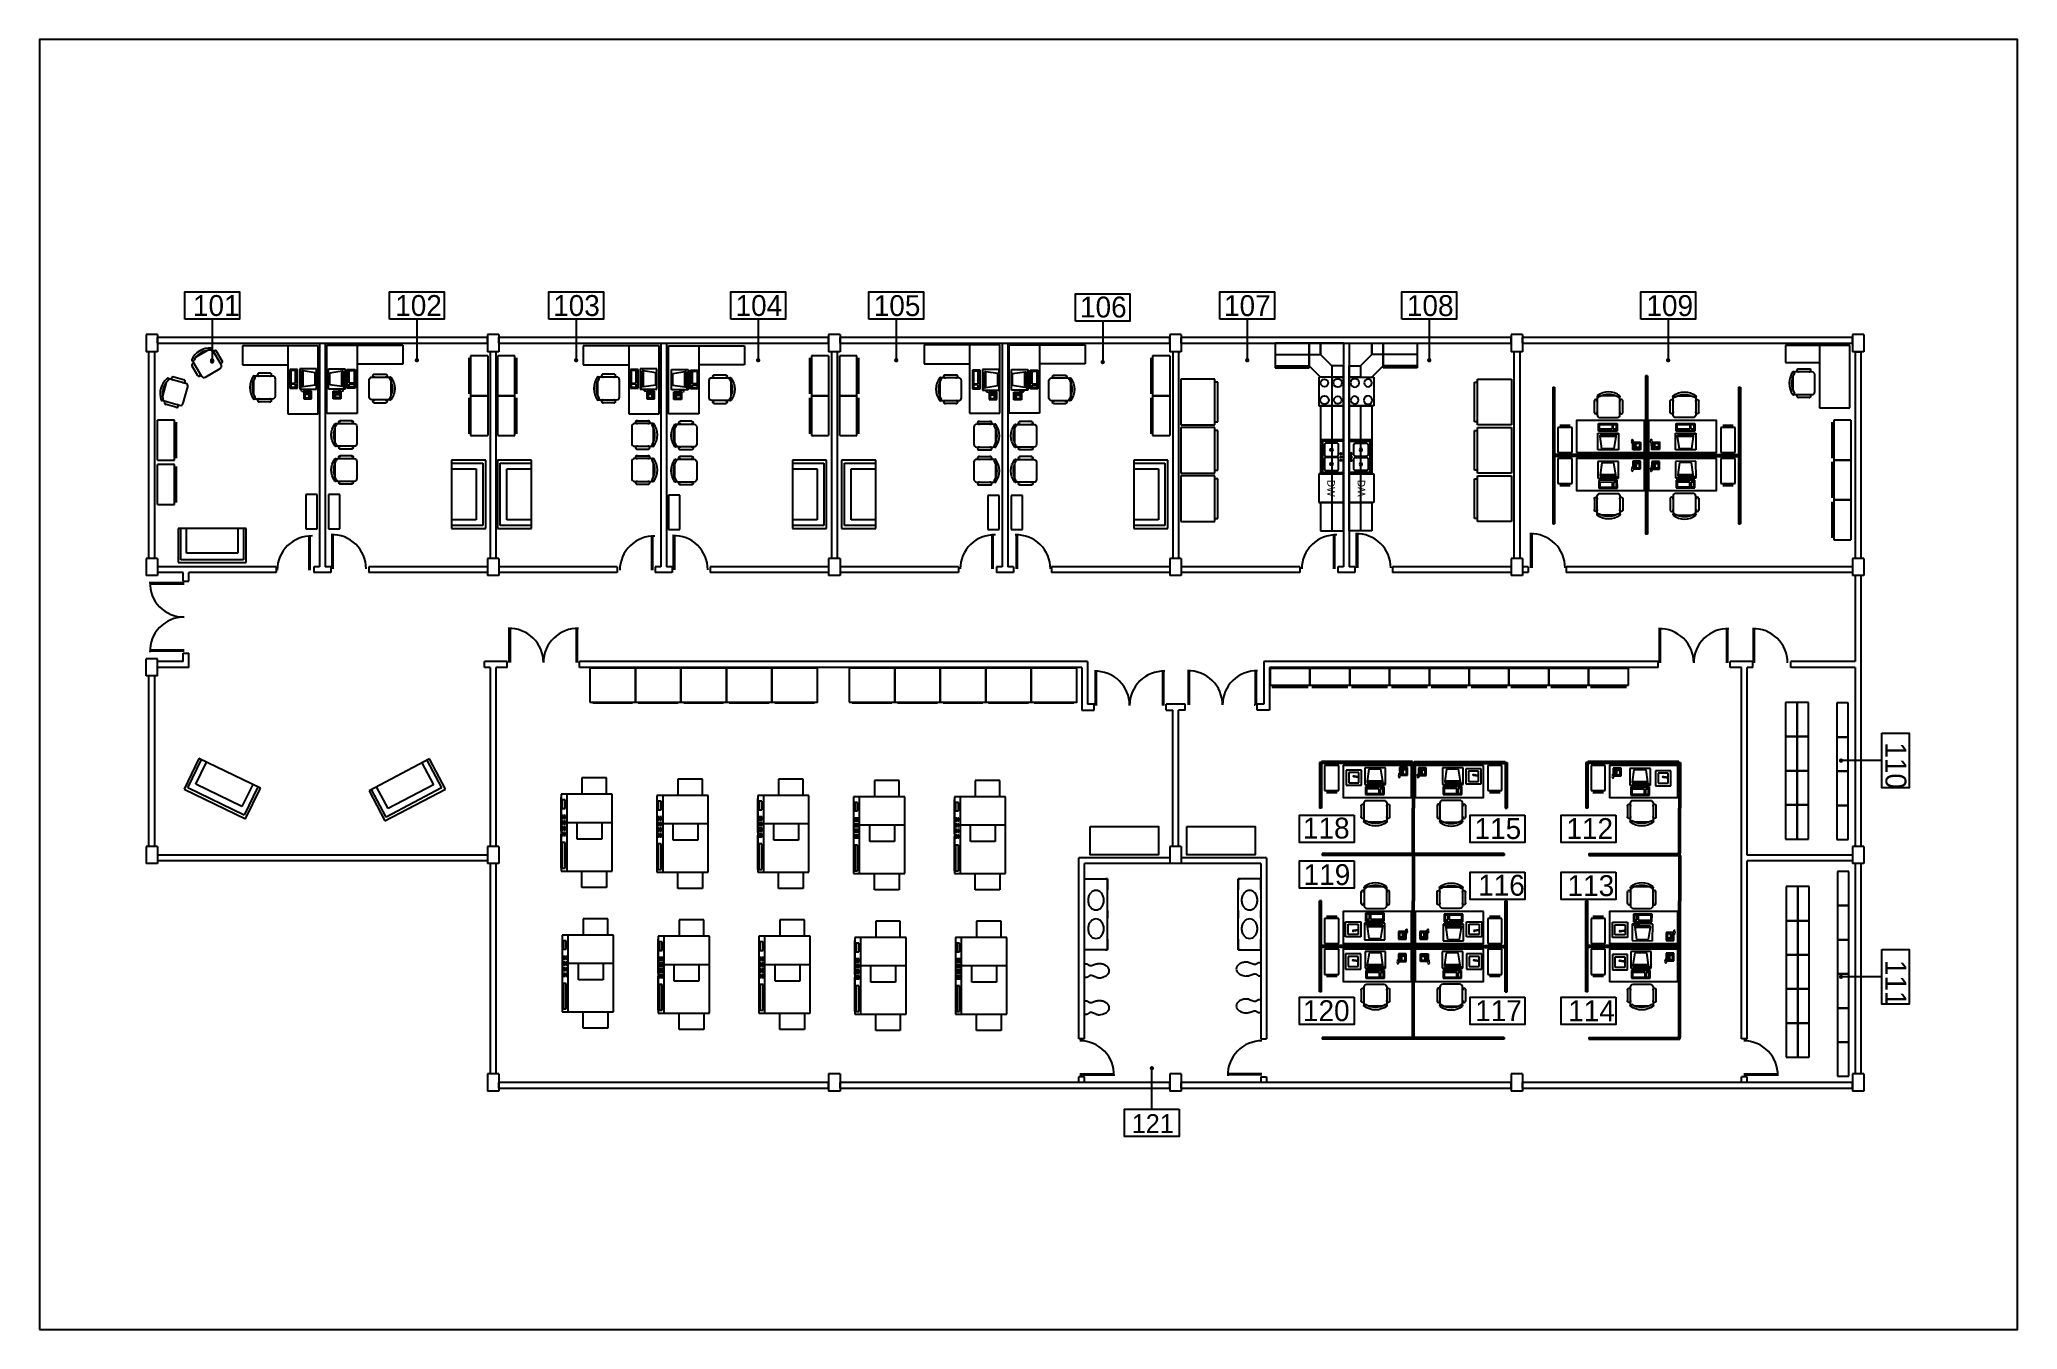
# Model space of a CAD drawing. Extents: x 346 to 2433, y 132 to 1493.
import ezdxf
from ezdxf.enums import TextEntityAlignment as Align

# ---------------------------------------------------------------- set-up
doc = ezdxf.new("R2010")
doc.units = 0
doc.header["$MEASUREMENT"] = 0
doc.layers.get('0').update_dxf_attribs({"color": 1, "linetype": 'CONTINUOUS'})
for name, color, linetype in [('1-FURN', 7, 'CONTINUOUS'), ('1-PART', 5, 'CONTINUOUS'), ('1-WALL', 7, 'CONTINUOUS'), ('BORDER', 3, 'CONTINUOUS'), ('CHAIRS', 4, 'CONTINUOUS'), ('CPU', 6, 'CONTINUOUS'), ('DOOR', 1, 'CONTINUOUS'), ('FIXTURES', 4, 'CONTINUOUS'), ('FURNITURE', 3, 'CONTINUOUS'), ('KITCHEN', 4, 'CONTINUOUS')]:
    doc.layers.add(name, color=color, linetype=linetype)

msp = doc.modelspace()

# ---------------------------------------------------------------- texts
at = {"layer": '1-FURN'}
for s, height, p in [('101', 22.04, (507.8, 1201.1)), ('102', 22.04, (721.2, 1201.1)), ('103', 22.04, (887.8, 1201.1)), ('104', 22.04, (1080.2, 1201.1)), ('105', 22.04, (1226, 1201)), ('106', 22.04, (1443.6, 1199.5)), ('107', 22.04, (1595.5, 1201)), ('108', 22.04, (1788.4, 1201)), ('109', 22.04, (2041.1, 1201)), ('118', 22.04, (1678.8, 649.8)), ('115', 22.04, (1859.8, 649.3)), ('112', 22.04, (1956.7, 649.3)), ('119', 22.04, (1679.5, 600.7)), ('116', 22.04, (1863.6, 589.5)), ('113', 22.04, (1957.9, 589.1)), ('120', 22.04, (1678.8, 457.2)), ('117', 22.04, (1860.5, 457.2)), ('114', 22.04, (1958.6, 457.1)), ('121', 19.83, (1498.2, 339.2))]:
    msp.add_text(s, height=height, dxfattribs=at).set_placement(p)
for s, p in [('110', (2293.3, 751.3)), ('111', (2293.3, 521.8))]:
    msp.add_text(s, height=22.04, rotation=270, dxfattribs=at).set_placement(p)

# ---------------------------------------------------------------- blocks, each defined once
blk = doc.blocks.new('RECTANG')
for p, q in [((1, 1), (0, 1)), ((0, 1), (0, 0)), ((1, 0), (1, 1)), ((0, 0), (1, 0))]:
    blk.add_line(p, q)
blk = doc.blocks.new('IBMAT', base_point=(61, 306))
for p, q in [((75, 307), (75, 306)), ((81, 307), (75, 307)), ((81, 306), (81, 307))]:
    blk.add_line(p, q)
at = {"xscale": 21, "yscale": 17, "zscale": 21}
blk.add_blockref('RECTANG', (61, 306), dxfattribs=at)
blk = doc.blocks.new('KEYBOARD', base_point=(60, 294))
for p, xscale, yscale, zscale in [((60, 294), 19, 8, 19), ((61, 295), 13, 5, 13), ((75, 295), 3, 5, 3)]:
    blk.add_blockref('RECTANG', p, dxfattribs=dict(xscale=xscale, yscale=yscale, zscale=zscale))
blk = doc.blocks.new('FNCOMP')
for p, q in [((-6.635138, 16.23107), (-8.5, 3.5)), ((-8.5, 3.5), (-8.5, 2.038161)), ((8, 3.5), (-8.5, 3.5)), ((-8.5, 2.038161), (8, 2.038161)), ((6.079706, 16.23107), (-6.635138, 16.23107)), ((8, 3.5), (6.079706, 16.23107)), ((8, 2.038161), (8, 3.5))]:
    blk.add_line(p, q)
at = {"xscale": 1.033846, "yscale": 1.033846, "zscale": 1.033846}
for name, p in [('IBMAT', (-10.855385, 0)), ('KEYBOARD', (-10.047692, -10.5))]:
    blk.add_blockref(name, p, dxfattribs=at)
blk = doc.blocks.new('PNL48X60')
for p, q in [((48, 0), (0, 0)), ((0, -2), (0, 0)), ((48, -2), (48, 0)), ((48, -0.25), (0, -0.25)), ((48, -1.75), (0, -1.75)), ((48, -2), (0, -2))]:
    blk.add_line(p, q)
blk = doc.blocks.new('CHAIR7')
for p, q in [((0, 9), (0, -9)), ((20, 12), (3, 12)), ((5.125, 15.041986), (17.875, 15.041986)), ((23, -7.440115), (23, 7.440115)), ((3, -12), (20, -12)), ((5.125, -15), (17.875, -15))]:
    blk.add_line(p, q)
for centre, radius, start, end in [((3, 9), 3, 90, 180), ((5.5625, 13.541986), 1.5625, 73.739795, 286.260205), ((17.4375, 13.541986), 1.5625, 253.739795, 106.260205), ((20, 9), 3, 62.415559, 90), ((22.344677, 11.120498), 1.096801, 53.309935, 212.027413), ((4.823592, 0), 19.640192, 327.575753, 32.424247), ((7, 0), 20, 323.130102, 36.869898), ((3, -9), 3, 180, 270), ((5.5625, -13.5), 1.5625, 73.739795, 286.260205), ((17.4375, -13.5), 1.5625, 253.739795, 106.260205), ((20, -9), 3, 270, 297.584441), ((22.344677, -11.120498), 1.096801, 147.972587, 306.690065)]:
    blk.add_arc(centre, radius, start, end)
blk = doc.blocks.new('PNL24X60')
for p, q in [((24, 0), (0, 0)), ((0, -2), (0, 0)), ((24, -2), (24, 0)), ((24, -0.25), (0, -0.25)), ((24, -1.75), (0, -1.75)), ((24, -2), (0, -2))]:
    blk.add_line(p, q)
blk = doc.blocks.new('PNL36X60')
for p, q in [((36, 0), (0, 0)), ((0, -2), (0, 0)), ((36, -2), (36, 0)), ((36, -0.25), (0, -0.25)), ((36, -1.75), (0, -1.75)), ((36, -2), (0, -2))]:
    blk.add_line(p, q)
blk = doc.blocks.new('CW3030')
for p, q in [((0, 0), (0, -12)), ((30, 0), (0, 0)), ((30, -12), (30, 0)), ((0, -12), (30, -12))]:
    blk.add_line(p, q)
blk = doc.blocks.new('CB30')
for p, q in [((30, 0), (0, 0)), ((0, 0), (0, -24)), ((30, -24), (30, 0)), ((0, -24), (30, -24))]:
    blk.add_line(p, q)
blk = doc.blocks.new('CB36')
for p, q in [((36, 0), (0, 0)), ((0, 0), (0, -24)), ((36, -24), (36, 0)), ((0, -24), (36, -24))]:
    blk.add_line(p, q)
blk = doc.blocks.new('CW1236')
for p, q in [((0, 0), (0, -12)), ((36, 0), (0, 0)), ((36, -12), (36, 0)), ((0, -12), (36, -12))]:
    blk.add_line(p, q)
blk = doc.blocks.new('CW3012')
for p, q in [((0, 0), (0, -12)), ((12, 0), (0, 0)), ((12, -12), (12, 0)), ((0, -12), (12, -12))]:
    blk.add_line(p, q)
blk = doc.blocks.new('CW3036')
for p, q in [((0, 0), (0, -12)), ((36, 0), (0, 0)), ((36, -12), (36, 0)), ((0, -12), (36, -12))]:
    blk.add_line(p, q)
blk = doc.blocks.new('CC30')
for p, q in [((0, 0), (0, -24)), ((0, 0), (24, 0)), ((24, 0), (24, -12)), ((12, -24), (24, -12)), ((0, -24), (12, -24))]:
    blk.add_line(p, q)
blk = doc.blocks.new('SINKDBL1')
for p, q in [((5, 12.5), (5, 2.5)), ((18, 14.5), (7, 14.5)), ((7, 0.5), (18, 0.5)), ((20, 2.5), (20, 12.5)), ((5, -2.5), (5, -12.5)), ((18, -0.5), (7, -0.5)), ((7, -14.5), (18, -14.5)), ((20, -12.5), (20, -2.5))]:
    blk.add_line(p, q)
for centre, radius in [((2.5, 3.5), 0.791), ((2.5, 0), 0.791), ((12.5, 7.5), 1.5), ((2.5, -3.5), 0.791), ((12.5, -7.5), 1.5)]:
    blk.add_circle(centre, radius)
for centre, start, end in [((7, 12.5), 90, 180), ((7, 2.5), 180, 270), ((18, 12.5), 0, 90), ((18, 2.5), 270, 0), ((7, -2.5), 90, 180), ((7, -12.5), 180, 270), ((18, -2.5), 0, 90), ((18, -12.5), 270, 0)]:
    blk.add_arc(centre, 2, start, end)
at = {"xscale": 22, "yscale": 33, "zscale": 22}
blk.add_blockref('RECTANG', (0, -16.5), dxfattribs=at)
blk = doc.blocks.new('VENDING')
for p, q in [((48, 36), (0, 36)), ((0, 36), (0, 0)), ((45, 39), (3, 39)), ((3, 39), (3, 36)), ((45, 36), (45, 39)), ((48, 0), (48, 36)), ((0, 0), (48, 0))]:
    blk.add_line(p, q)
blk = doc.blocks.new('REF1')
for p, q in [((26, 18), (0, 18)), ((0, 18), (0, -18)), ((24, -18), (24, 18)), ((26, -18), (26, 18)), ((0, -18), (26, -18)), ((24, -5.5), (26, -5.5)), ((24, -6), (26, -6))]:
    blk.add_line(p, q)
blk = doc.blocks.new('DISHWASH')
for p, q in [((0, 15), (0, -15)), ((26, 15), (0, 15)), ((26, -15), (26, 15)), ((0, -15), (26, -15))]:
    blk.add_line(p, q)
blk.add_text('DW', height=8, rotation=90).set_placement((13, 0), align=Align.MIDDLE)
blk = doc.blocks.new('RANGE')
for p, q in [((0, 15), (0, -15)), ((26, 15), (0, 15)), ((26, -15), (26, 15)), ((0, -15), (26, -15))]:
    blk.add_line(p, q)
for centre, radius in [((6, 9), 4), ((20, 9), 4.5), ((6, -9), 4.5), ((20, -9), 4)]:
    blk.add_circle(centre, radius)
blk = doc.blocks.new('CCBASE')
for p, q in [((0, 0), (0, -36)), ((0, 0), (36, 0)), ((36, 0), (36, -24)), ((0, -36), (24, -36)), ((36, -24), (24, -36))]:
    blk.add_line(p, q)
blk = doc.blocks.new('RMTAG')
blk.add_lwpolyline([(-48, -24), (-48, 24), (48, 24), (48, -24)], close=True)
blk.add_lwpolyline([(0, -24), (0, -96)])
blk.add_lwpolyline([(-1.894665, -96, 3.789328, 3.789328, 1), (1.894665, -96, 3.789328, 3.789328, 1)], format="xyseb", close=True)
blk = doc.blocks.new('RMTAG2')
blk.add_lwpolyline([(28.8, 14.4), (28.8, -14.4), (-28.8, -14.4), (-28.8, 14.4)], close=True)
blk = doc.blocks.new('DOOR')
at = {"layer": 'DOOR'}
for p, q in [((-36, 0), (-36, 36)), ((-34.875, 0), (-34.875, 35.929619)), ((34.875, 0), (34.875, 35.929619)), ((36, 0), (36, 36))]:
    blk.add_line(p, q, dxfattribs=at)
for centre, start, end in [((-36, 0), 0, 91.706985), ((36, 0), 88.293015, 180)]:
    blk.add_arc(centre, 36, start, end, dxfattribs=at)
blk = doc.blocks.new('DOOR2')
for p, q in [((-36, 0), (-36, 36)), ((-34.875, 0), (-34.875, 35.929619))]:
    blk.add_line(p, q)
blk.add_arc((-36, 0), 36, 0, 91.706985)
blk = doc.blocks.new('DOOR3')
at = {"layer": 'DOOR'}
for p, q in [((33.75, 0), (33.75, 36)), ((34.875, 0), (34.875, 35.929619))]:
    blk.add_line(p, q, dxfattribs=at)
blk.add_arc((36, 0), 36, 88.293015, 180, dxfattribs=at)
blk = doc.blocks.new('FNCASE4')
at = {"xscale": 36, "yscale": 12, "zscale": 36}
blk.add_blockref('RECTANG', (0, 0), dxfattribs=at)
blk = doc.blocks.new('FC15X27A')
for p, q in [((7.53125, 0), (-7.53125, 0)), ((-7.53125, 0), (-7.53125, -26.5)), ((7.53125, -26.5), (7.53125, 0)), ((-7.53125, -26.5), (7.53125, -26.5)), ((-5.53125, -28.5), (5.53125, -28.5))]:
    blk.add_line(p, q)
blk = doc.blocks.new('DESK4')
blk.add_lwpolyline([(34, -36), (34, 36), (0, 36), (0, -36)], close=True)
blk = doc.blocks.new('FC42X18D')
for p, q in [((-21, 0), (-21, -18)), ((-21, 0), (21, 0)), ((21, -18), (21, 0)), ((-21, -18), (21, -18)), ((-19, -20), (19, -20))]:
    blk.add_line(p, q)
blk = doc.blocks.new('FLATFILE')
blk.add_line((3, -0.5), (45, -0.5))
blk.add_3dface([(0, 0), (48, 0), (48, 36), (0, 36)])
blk = doc.blocks.new('TABLE1')
at = {"layer": 'FURNITURE'}
blk.add_3dface([(0, 30), (72, 30), (72, 0), (0, 0)], dxfattribs=at)
blk = doc.blocks.new('DESK2')
for p, q in [((33, 0), (-33, 0)), ((-33, 0), (-33, -68)), ((33, -32), (33, 0)), ((-33, -32), (33, -32)), ((-15, -68), (-15, -32)), ((-33, -68), (-15, -68))]:
    blk.add_line(p, q)
blk = doc.blocks.new('DESK3')
for p, q in [((72, 0), (0, 0)), ((0, 0), (0, -80)), ((72, -32), (72, 0)), ((0, -32), (72, -32)), ((20, -80), (20, -32)), ((0, -80), (20, -80))]:
    blk.add_line(p, q)
blk = doc.blocks.new('SOFA2')
for p, q in [((-36, 0), (-36, -36)), ((36, 0), (-36, 0)), ((36, -36), (36, 0)), ((-33, -36), (-33, -3)), ((-33, -3), (33, -3)), ((-27, -36), (-27, -10)), ((-27, -10), (27, -10)), ((27, -10), (27, -36)), ((33, -3), (33, -36)), ((-36, -36), (36, -36))]:
    blk.add_line(p, q)
blk = doc.blocks.new('FNPHONE')
for p, q in [((-9.102528, 0.223208), (-9.702528, 0.023208)), ((-8.902528, 0.623208), (-9.502528, 0.423208)), ((-8.702528, 1.023208), (-9.302528, 0.823208)), ((-8.502528, 1.423208), (-9.102528, 1.223208)), ((-8.302528, 1.823208), (-8.902528, 1.623208)), ((-7.14169, 0.561087), (-7.502528, -0.576792)), ((-7.287295, 6.539472), (-7.287295, 1.539472)), ((-6.287295, 6.539472), (-6.287295, 1.539472)), ((-3.872666, 4.847341), (-3.872666, 4.847341)), ((-3.872666, 3.909841), (-3.872666, 3.909841)), ((-3.872666, 2.972341), (-3.872666, 2.972341)), ((-3.872666, 2.034841), (-3.872666, 2.034841)), ((-2.935166, 4.847341), (-2.935166, 4.847341)), ((-2.935166, 3.909841), (-2.935166, 3.909841)), ((-2.935166, 2.972341), (-2.935166, 2.972341)), ((-2.935166, 2.034841), (-2.935166, 2.034841)), ((-1.997666, 4.847341), (-1.997666, 4.847341)), ((-1.997666, 3.909841), (-1.997666, 3.909841)), ((-1.997666, 2.972341), (-1.997666, 2.972341)), ((-1.997666, 2.034841), (-1.997666, 2.034841)), ((-9.302528, -0.176792), (-9.902528, -0.376792)), ((-9.302528, -0.576792), (-9.902528, -0.776792)), ((-9.302528, -0.976792), (-9.902528, -1.176792)), ((-9.302528, -1.376792), (-9.902528, -1.576792)), ((-9.102528, -1.776792), (-9.702528, -1.976792)), ((-8.902528, -2.176792), (-9.502528, -2.376792)), ((-8.431886, -2.461597), (-9.031886, -2.661597)), ((-7.902528, -1.976792), (-8.502528, -2.176792)), ((-7.702528, -1.576792), (-8.302528, -1.776792)), ((-7.502528, -1.176792), (-8.102528, -1.376792)), ((-7.302528, -0.776792), (-7.902528, -0.976792))]:
    blk.add_line(p, q)
for centre, start, end in [((-6.787295, 6.539472), 298.491464, 241.508536), ((-6.787295, 1.539472), 118.491464, 61.508536)]:
    blk.add_arc(centre, 1.048157, start, end)
for p, xscale, yscale, zscale in [((-8.205282, 0), 8.205282, 8.104073, 8.205282), ((-4.810166, 1.253591), 3.75, 4.375, 3.75), ((-4.028916, 6.722341), 2.03125, 0.46875, 2.03125)]:
    blk.add_blockref('RECTANG', p, dxfattribs=dict(xscale=xscale, yscale=yscale, zscale=zscale))
blk = doc.blocks.new('FNCASE3')
at = {"xscale": 36, "yscale": 12, "zscale": 36}
blk.add_blockref('RECTANG', (0, 0), dxfattribs=at)
blk = doc.blocks.new('DIGITIZE')
for p, q in [((0, 16), (0, 0)), ((16, 16), (0, 16)), ((0, 0), (16, 0)), ((2.666667, 13.333333), (2.666667, 2.666667)), ((13.333333, 13.333333), (2.666667, 13.333333)), ((2.666667, 2.666667), (13.333333, 2.666667)), ((13.333333, 2.666667), (13.333333, 13.333333)), ((16, 0), (16, 16))]:
    blk.add_line(p, q)
for points in [[(9.161793, 9.256161, 2.5, 1.75, 0), (7.182818, 9.545396, 1.75, 1.75, 0)], [(12.625, 8.75, 2.5, 2.5, 0), (9.161793, 9.256161, 2.5, 2.5, 0)]]:
    blk.add_lwpolyline(points, format="xyseb")
blk.add_circle((7.924934, 9.436933), 0.5)
blk = doc.blocks.new('COPIER2')
for p, q in [((-13.5, 0), (-13.5, -27)), ((13.5, 0), (-13.5, 0)), ((-3.5, 0), (-3.5, -24)), ((13.5, -27), (13.5, 0)), ((-13.5, -3), (-19.25, -3)), ((-19.25, -3), (-19.25, -16)), ((-3.5, -5.5), (2.25, -5.5)), ((2.25, -5.5), (2.25, -18.5)), ((13.5, -3), (19.25, -3)), ((19.25, -3), (19.25, -16)), ((-19.25, -16), (-13.5, -16)), ((2.25, -18.5), (-3.5, -18.5)), ((19.25, -16), (13.5, -16)), ((-13.5, -24), (13.5, -24)), ((-13.5, -27), (13.5, -27)), ((-12.5, -27), (-12.5, -27.125)), ((-12.5, -27.125), (-0.5, -27.125)), ((-11.5, -24.875), (-11.5, -26.375)), ((-8.5, -24.875), (-11.5, -24.875)), ((-11.5, -26.375), (-8.5, -26.375)), ((-8.5, -26.375), (-8.5, -24.875)), ((-6, -24.625), (-6, -25.375)), ((-5, -24.625), (-6, -24.625)), ((-6, -25.375), (-5, -25.375)), ((-6, -25.625), (-6, -26.375)), ((-5, -25.625), (-6, -25.625)), ((-6, -26.375), (-5, -26.375)), ((-5, -25.375), (-5, -24.625)), ((-5, -26.375), (-5, -25.625)), ((-4, -24.625), (-4, -25.375)), ((-3, -24.625), (-4, -24.625)), ((-4, -25.375), (-3, -25.375)), ((-3, -25.625), (-4, -25.625)), ((-4, -25.625), (-4, -26.375)), ((-4, -26.375), (-3, -26.375)), ((-3, -25.375), (-3, -24.625)), ((-3, -26.375), (-3, -25.625)), ((-2, -24.625), (-2, -25.375)), ((-1, -24.625), (-2, -24.625)), ((-2, -25.375), (-1, -25.375)), ((-1, -25.625), (-2, -25.625)), ((-2, -25.625), (-2, -26.375)), ((-2, -26.375), (-1, -26.375)), ((-1, -25.375), (-1, -24.625)), ((-1, -26.375), (-1, -25.625)), ((-0.5, -27.125), (-0.5, -27)), ((0, -24.625), (0, -25.375)), ((1, -24.625), (0, -24.625)), ((0, -25.375), (1, -25.375)), ((1, -25.625), (0, -25.625)), ((0, -25.625), (0, -26.375)), ((0, -26.375), (1, -26.375)), ((0.5, -27), (0.5, -27.125)), ((0.5, -27.125), (12.5, -27.125)), ((1, -25.375), (1, -24.625)), ((1, -26.375), (1, -25.625)), ((3.5, -24.875), (3.5, -26.375)), ((12.5, -24.875), (3.5, -24.875)), ((3.5, -26.375), (12.5, -26.375)), ((12.5, -26.375), (12.5, -24.875)), ((12.5, -27.125), (12.5, -27))]:
    blk.add_line(p, q)

# ---------------------------------------------------------------- linework, layer by layer
for points in [[(526.9, 1153, 2.27, 2.27, 1), (529.1, 1153, 2.27, 2.27, 1)], [(1520.5, 407.5, 2.27, 2.27, 1), (1518.3, 407.5, 2.27, 2.27, 1)]]:
    msp.add_lwpolyline(points, format="xyseb", close=True)
msp.add_lwpolyline([(1519.4, 364.3), (1519.4, 407.5)])
msp.add_lwpolyline([(1548.2, 364.3), (1548.2, 335.5), (1490.6, 335.5), (1490.6, 364.3)], close=True)
at = {"layer": '1-WALL'}
for p, q in [((458.4, 1181.4), (458.4, 1163.4)), ((470.4, 1181.4), (458.4, 1181.4)), ((470.4, 1181.4), (470.4, 1163.4)), ((470.4, 1172.4), (470.4, 1178.4)), ((818.4, 1178.4), (470.4, 1178.4)), ((470.4, 1172.4), (818.4, 1172.4)), ((641.4, 1172.4), (641.4, 936.4)), ((647.4, 1172.4), (647.4, 936.4)), ((830.4, 1181.4), (818.4, 1181.4)), ((818.4, 1181.4), (818.4, 1163.4)), ((818.4, 1172.4), (818.4, 1178.4)), ((830.4, 1181.4), (830.4, 1163.4)), ((830.4, 1172.4), (830.4, 1178.4)), ((1178.4, 1178.4), (830.4, 1178.4)), ((830.4, 1172.4), (1178.4, 1172.4)), ((1001.4, 1172.4), (1001.4, 936.4)), ((1007.4, 1172.4), (1007.4, 936.4)), ((1190.4, 1181.4), (1178.4, 1181.4)), ((1178.4, 1181.4), (1178.4, 1163.4)), ((1178.4, 1172.4), (1178.4, 1178.4)), ((1190.4, 1181.4), (1190.4, 1163.4)), ((1190.4, 1172.4), (1190.4, 1178.4)), ((1538.4, 1178.4), (1190.4, 1178.4)), ((1190.4, 1172.4), (1538.4, 1172.4)), ((1361.4, 1172.4), (1361.4, 936.4)), ((1367.4, 1172.4), (1367.4, 936.4)), ((1550.4, 1181.4), (1538.4, 1181.4)), ((1538.4, 1181.4), (1538.4, 1163.4)), ((1538.4, 1172.4), (1538.4, 1178.4)), ((1550.4, 1181.4), (1550.4, 1163.4)), ((1550.4, 1172.4), (1550.4, 1178.4)), ((1898.4, 1178.4), (1550.4, 1178.4)), ((1550.4, 1172.4), (1898.4, 1172.4)), ((1721.4, 1172.4), (1649.4, 1172.4)), ((1721.4, 1172.4), (1721.4, 936.4)), ((1727.4, 1172.4), (1727.4, 936.4)), ((1910.4, 1181.4), (1898.4, 1181.4)), ((1898.4, 1181.4), (1898.4, 1163.4)), ((1898.4, 1172.4), (1898.4, 1178.4)), ((1910.4, 1181.4), (1910.4, 1163.4)), ((1910.4, 1172.4), (1910.4, 1178.4)), ((2258.4, 1178.4), (1910.4, 1178.4)), ((1910.4, 1172.4), (2258.4, 1172.4)), ((2270.4, 1181.4), (2258.4, 1181.4)), ((2258.4, 1181.4), (2258.4, 1163.4)), ((2258.4, 1172.4), (2258.4, 1178.4)), ((2270.4, 1181.4), (2270.4, 1163.4)), ((470.4, 1163.4), (458.4, 1163.4)), ((461.4, 945.4), (461.4, 1163.4)), ((467.4, 945.4), (467.4, 1163.4)), ((830.4, 1163.4), (818.4, 1163.4)), ((821.4, 1163.4), (821.4, 945.4)), ((827.4, 1163.4), (827.4, 945.4)), ((1190.4, 1163.4), (1178.4, 1163.4)), ((1181.4, 1163.4), (1181.4, 945.4)), ((1187.4, 1163.4), (1187.4, 945.4)), ((1550.4, 1163.4), (1538.4, 1163.4)), ((1541.4, 1163.4), (1541.4, 945.4)), ((1547.4, 1163.4), (1547.4, 945.4)), ((1910.4, 1163.4), (1898.4, 1163.4)), ((1901.4, 1163.4), (1901.4, 945.4)), ((1907.4, 1163.4), (1907.4, 945.4)), ((2270.4, 1163.4), (2258.4, 1163.4)), ((2261.4, 1163.4), (2267.4, 1163.4)), ((2261.4, 1163.4), (2261.4, 945.4)), ((2267.4, 1163.4), (2267.4, 945.4)), ((470.4, 945.4), (458.4, 945.4)), ((458.4, 945.4), (458.4, 927.4)), ((470.4, 945.4), (470.4, 927.4)), ((818.4, 945.4), (818.4, 927.4)), ((830.4, 945.4), (818.4, 945.4)), ((830.4, 945.4), (830.4, 927.4)), ((1178.4, 945.4), (1178.4, 927.4)), ((1190.4, 945.4), (1178.4, 945.4)), ((1190.4, 945.4), (1190.4, 927.4)), ((1538.4, 945.4), (1538.4, 927.4)), ((1550.4, 945.4), (1538.4, 945.4)), ((1550.4, 945.4), (1550.4, 927.4)), ((1898.4, 945.4), (1898.4, 927.4)), ((1910.4, 945.4), (1898.4, 945.4)), ((1910.4, 945.4), (1910.4, 927.4)), ((2258.4, 945.4), (2258.4, 927.4)), ((2270.4, 945.4), (2258.4, 945.4)), ((2270.4, 945.4), (2270.4, 927.4)), ((470.4, 927.4), (458.4, 927.4)), ((595.4, 936.4), (470.4, 936.4)), ((497.4, 930.4), (470.4, 930.4)), ((497.4, 921.4), (497.4, 930.4)), ((497.4, 921.4), (503.4, 921.4)), ((503.4, 921.4), (503.4, 930.4)), ((595.4, 930.4), (503.4, 930.4)), ((595.4, 936.4), (595.4, 930.4)), ((635.4, 936.4), (635.4, 930.4)), ((641.4, 936.4), (635.4, 936.4)), ((653.4, 930.4), (635.4, 930.4)), ((653.4, 936.4), (647.4, 936.4)), ((653.4, 936.4), (653.4, 930.4)), ((818.4, 936.4), (693.4, 936.4)), ((693.4, 936.4), (693.4, 930.4)), ((818.4, 930.4), (693.4, 930.4)), ((818.4, 936.4), (818.4, 930.4)), ((830.4, 927.4), (818.4, 927.4)), ((830.4, 936.4), (830.4, 930.4)), ((955.4, 936.4), (830.4, 936.4)), ((955.4, 930.4), (830.4, 930.4)), ((955.4, 936.4), (955.4, 930.4)), ((995.4, 936.4), (995.4, 930.4)), ((1001.4, 936.4), (995.4, 936.4)), ((1013.4, 930.4), (995.4, 930.4)), ((1013.4, 936.4), (1007.4, 936.4)), ((1013.4, 936.4), (1013.4, 930.4)), ((1178.4, 936.4), (1053.4, 936.4)), ((1053.4, 936.4), (1053.4, 930.4)), ((1178.4, 930.4), (1053.4, 930.4)), ((1178.4, 936.4), (1178.4, 930.4)), ((1190.4, 927.4), (1178.4, 927.4)), ((1190.4, 936.4), (1190.4, 930.4)), ((1315.4, 936.4), (1190.4, 936.4)), ((1315.4, 930.4), (1190.4, 930.4)), ((1315.4, 936.4), (1315.4, 930.4)), ((1355.4, 936.4), (1355.4, 930.4)), ((1361.4, 936.4), (1355.4, 936.4)), ((1373.4, 930.4), (1355.4, 930.4)), ((1373.4, 936.4), (1367.4, 936.4)), ((1373.4, 936.4), (1373.4, 930.4)), ((1538.4, 936.4), (1413.4, 936.4)), ((1413.4, 936.4), (1413.4, 930.4)), ((1538.4, 930.4), (1413.4, 930.4)), ((1538.4, 936.4), (1538.4, 930.4)), ((1550.4, 927.4), (1538.4, 927.4)), ((1550.4, 936.4), (1550.4, 930.4)), ((1675.4, 936.4), (1550.4, 936.4)), ((1675.4, 930.4), (1550.4, 930.4)), ((1675.4, 936.4), (1675.4, 930.4)), ((1715.4, 936.4), (1715.4, 930.4)), ((1721.4, 936.4), (1715.4, 936.4)), ((1733.4, 930.4), (1715.4, 930.4)), ((1733.4, 936.4), (1727.4, 936.4)), ((1733.4, 936.4), (1733.4, 930.4)), ((1898.4, 936.4), (1773.4, 936.4)), ((1773.4, 936.4), (1773.4, 930.4)), ((1898.4, 930.4), (1773.4, 930.4)), ((1898.4, 936.4), (1898.4, 930.4)), ((1910.4, 927.4), (1898.4, 927.4)), ((1916.4, 936.4), (1910.4, 936.4)), ((1916.4, 930.4), (1910.4, 930.4)), ((1916.4, 936.4), (1916.4, 930.4)), ((2258.4, 936.4), (1956.4, 936.4)), ((1956.4, 936.4), (1956.4, 930.4)), ((2258.4, 930.4), (1956.4, 930.4)), ((2258.4, 936.4), (2258.4, 930.4)), ((2270.4, 927.4), (2258.4, 927.4)), ((2261.4, 927.4), (2261.4, 836.4)), ((2267.4, 927.4), (2267.4, 641.4)), ((458.4, 821.4), (458.4, 839.4)), ((470.4, 839.4), (458.4, 839.4)), ((470.4, 821.4), (470.4, 839.4)), ((497.4, 836.4), (470.4, 836.4)), ((497.4, 845.4), (503.4, 845.4)), ((497.4, 836.4), (497.4, 845.4)), ((503.4, 830.4), (503.4, 845.4)), ((839.4, 836.4), (815.4, 836.4)), ((815.4, 830.4), (815.4, 836.4)), ((839.4, 830.4), (839.4, 836.4)), ((915.4, 830.4), (915.4, 836.4)), ((1451.4, 836.4), (915.4, 836.4)), ((1451.4, 836.4), (1451.4, 791.4)), ((2053.4, 836.4), (1637.4, 836.4)), ((1637.4, 836.4), (1637.4, 791.4)), ((2053.4, 830.4), (2053.4, 836.4)), ((2153.4, 836.4), (2129.4, 836.4)), ((2129.4, 830.4), (2129.4, 836.4)), ((2153.4, 830.4), (2153.4, 836.4)), ((2193.4, 830.4), (2193.4, 836.4)), ((2261.4, 836.4), (2193.4, 836.4)), ((470.4, 821.4), (458.4, 821.4)), ((461.4, 641.4), (461.4, 821.4)), ((467.4, 641.4), (467.4, 821.4)), ((503.4, 830.4), (470.4, 830.4)), ((821.4, 830.4), (815.4, 830.4)), ((821.4, 830.4), (821.4, 641.4)), ((839.4, 830.4), (827.4, 830.4)), ((827.4, 830.4), (827.4, 641.4)), ((1445.4, 830.4), (915.4, 830.4)), ((1445.4, 830.4), (1445.4, 785.4)), ((2053.4, 830.4), (1643.4, 830.4)), ((1643.4, 830.4), (1643.4, 785.4)), ((2141.4, 830.4), (2129.4, 830.4)), ((2141.4, 438.4), (2141.4, 830.4)), ((2153.4, 830.4), (2147.4, 830.4)), ((2147.4, 632.4), (2147.4, 830.4)), ((2261.4, 830.4), (2193.4, 830.4)), ((2261.4, 830.4), (2261.4, 641.4)), ((1445.4, 785.4), (1458.4, 785.4)), ((1458.4, 791.4), (1451.4, 791.4)), ((1458.4, 785.4), (1458.4, 791.4)), ((1554.4, 791.4), (1534.4, 791.4)), ((1534.4, 785.4), (1534.4, 791.4)), ((1534.4, 785.4), (1541.4, 785.4)), ((1541.4, 641.4), (1541.4, 785.4)), ((1554.4, 785.4), (1547.4, 785.4)), ((1547.4, 641.4), (1547.4, 785.4)), ((1554.4, 785.4), (1554.4, 791.4)), ((1630.4, 785.4), (1630.4, 791.4)), ((1637.4, 791.4), (1630.4, 791.4)), ((1643.4, 785.4), (1630.4, 785.4)), ((458.4, 641.4), (458.4, 623.4)), ((470.4, 641.4), (458.4, 641.4)), ((470.4, 641.4), (470.4, 623.4)), ((714.4, 632.4), (470.4, 632.4)), ((818.4, 626.4), (470.4, 626.4)), ((818.4, 632.4), (714.4, 632.4)), ((830.4, 641.4), (818.4, 641.4)), ((818.4, 641.4), (818.4, 623.4)), ((830.4, 641.4), (830.4, 623.4)), ((1442.4, 438.4), (1442.4, 629.4)), ((1538.4, 629.4), (1442.4, 629.4)), ((1550.4, 641.4), (1538.4, 641.4)), ((1538.4, 641.4), (1538.4, 623.4)), ((1550.4, 641.4), (1550.4, 623.4)), ((1640.4, 629.4), (1550.4, 629.4)), ((1640.4, 629.4), (1640.4, 438.4)), ((2258.4, 632.4), (2147.4, 632.4)), ((2147.4, 438.4), (2147.4, 626.4)), ((2258.4, 626.4), (2147.4, 626.4)), ((2270.4, 641.4), (2258.4, 641.4)), ((2258.4, 641.4), (2258.4, 623.4)), ((2270.4, 641.4), (2270.4, 623.4)), ((470.4, 623.4), (458.4, 623.4)), ((830.4, 623.4), (818.4, 623.4)), ((821.4, 623.4), (821.4, 401.4)), ((827.4, 623.4), (827.4, 401.4)), ((1448.4, 438.4), (1448.4, 623.4)), ((1634.4, 623.4), (1448.4, 623.4)), ((1550.4, 623.4), (1538.4, 623.4)), ((1634.4, 623.4), (1634.4, 438.4)), ((2270.4, 623.4), (2258.4, 623.4)), ((2261.4, 623.4), (2261.4, 401.4)), ((2267.4, 623.4), (2267.4, 401.4)), ((1448.4, 438.4), (1442.4, 438.4)), ((1634.4, 438.4), (1640.4, 438.4)), ((2147.4, 438.4), (2141.4, 438.4)), ((818.4, 401.4), (818.4, 383.4)), ((830.4, 401.4), (818.4, 401.4)), ((830.4, 401.4), (830.4, 383.4)), ((1178.4, 401.4), (1178.4, 383.4)), ((1190.4, 401.4), (1178.4, 401.4)), ((1190.4, 401.4), (1190.4, 383.4)), ((1448.4, 398.4), (1442.4, 398.4)), ((1442.4, 392.4), (1442.4, 398.4)), ((1448.4, 392.4), (1448.4, 398.4)), ((1538.4, 401.4), (1538.4, 383.4)), ((1550.4, 401.4), (1538.4, 401.4)), ((1550.4, 401.4), (1550.4, 383.4)), ((1634.4, 398.4), (1640.4, 398.4)), ((1634.4, 398.4), (1634.4, 392.4)), ((1640.4, 398.4), (1640.4, 392.4)), ((1898.4, 401.4), (1898.4, 383.4)), ((1910.4, 401.4), (1898.4, 401.4)), ((1910.4, 401.4), (1910.4, 383.4)), ((2147.4, 398.4), (2141.4, 398.4)), ((2141.4, 392.4), (2141.4, 398.4)), ((2147.4, 392.4), (2147.4, 398.4)), ((2258.4, 401.4), (2258.4, 383.4)), ((2270.4, 401.4), (2258.4, 401.4)), ((2270.4, 401.4), (2270.4, 383.4)), ((830.4, 383.4), (818.4, 383.4)), ((830.4, 386.4), (830.4, 392.4)), ((1178.4, 392.4), (830.4, 392.4)), ((830.4, 386.4), (1178.4, 386.4)), ((1178.4, 386.4), (1178.4, 392.4)), ((1190.4, 383.4), (1178.4, 383.4)), ((1190.4, 386.4), (1190.4, 392.4)), ((1538.4, 392.4), (1190.4, 392.4)), ((1190.4, 386.4), (1538.4, 386.4)), ((1538.4, 386.4), (1538.4, 392.4)), ((1550.4, 383.4), (1538.4, 383.4)), ((1550.4, 386.4), (1550.4, 392.4)), ((1898.4, 392.4), (1550.4, 392.4)), ((1550.4, 386.4), (1898.4, 386.4)), ((1898.4, 386.4), (1898.4, 392.4)), ((1910.4, 383.4), (1898.4, 383.4)), ((1910.4, 386.4), (1910.4, 392.4)), ((2258.4, 392.4), (1910.4, 392.4)), ((1910.4, 386.4), (2258.4, 386.4)), ((2258.4, 386.4), (2258.4, 392.4)), ((2270.4, 383.4), (2258.4, 383.4))]:
    msp.add_line(p, q, dxfattribs=at)
at = {"layer": 'BORDER'}
msp.add_3dface([(346, 131.9), (2432.5, 131.9), (2432.5, 1492.7), (346, 1492.7)], dxfattribs=at)
at = {"layer": 'DOOR'}
for p, q in [((498.4, 919.4), (462.4, 919.4)), ((498.4, 918.3), (462.5, 918.3)), ((498.4, 847.4), (462.4, 847.4)), ((498.4, 848.5), (462.5, 848.5)), ((1628.4, 790.4), (1627.3, 790.4)), ((1627.3, 790.4), (1627.3, 790.4)), ((1443.5, 401.5), (1479.4, 401.5)), ((1443.5, 400.4), (1479.5, 400.4)), ((1635.4, 400.4), (1599.4, 400.4)), ((1635.4, 401.5), (1599.5, 401.5)), ((2143.7, 401.5), (2179.7, 401.5)), ((2143.7, 400.4), (2179.7, 400.4))]:
    msp.add_line(p, q, dxfattribs=at)
for centre, start, end in [((498.4, 919.4), 178.293, 270), ((498.4, 847.4), 90, 181.707), ((1443.5, 400.4), 358.293, 90), ((1635.4, 400.4), 90, 181.707), ((2143.7, 400.4), 358.293, 90)]:
    msp.add_arc(centre, 36, start, end, dxfattribs=at)
at = {"layer": 'FIXTURES'}
for p, q in [((1450.9, 517.3), (1448.4, 517.3)), ((1450.9, 503.3), (1448.4, 503.3)), ((1454, 515.4), (1450.9, 517.3)), ((1454, 505.3), (1450.9, 503.3)), ((1455.6, 515.4), (1454, 515.4)), ((1455.6, 505.3), (1454, 505.3)), ((1460.7, 517.2), (1455.6, 515.4)), ((1460.7, 503.5), (1455.6, 505.3)), ((1622.1, 519), (1627.2, 517.2)), ((1622.1, 505.3), (1627.2, 507.1)), ((1627.2, 517.2), (1628.8, 517.2)), ((1627.2, 507.1), (1628.8, 507.1)), ((1628.8, 517.2), (1631.9, 519.1)), ((1628.8, 507.1), (1631.9, 505.1)), ((1631.9, 519.1), (1634.4, 519.1)), ((1631.9, 505.1), (1634.4, 505.1)), ((1622.1, 480), (1627.2, 478.2)), ((1628.8, 478.2), (1631.9, 480.1)), ((1631.9, 480.1), (1634.4, 480.1)), ((1450.9, 478.3), (1448.4, 478.3)), ((1450.9, 464.3), (1448.4, 464.3)), ((1454, 476.4), (1450.9, 478.3)), ((1454, 466.3), (1450.9, 464.3)), ((1455.6, 476.4), (1454, 476.4)), ((1455.6, 466.3), (1454, 466.3)), ((1460.7, 478.2), (1455.6, 476.4)), ((1460.7, 464.5), (1455.6, 466.3)), ((1622.1, 466.3), (1627.2, 468.1)), ((1627.2, 478.2), (1628.8, 478.2)), ((1627.2, 468.1), (1628.8, 468.1)), ((1628.8, 468.1), (1631.9, 466.1)), ((1631.9, 466.1), (1634.4, 466.1))]:
    msp.add_line(p, q, dxfattribs=at)
for centre, radius, start, end in [((1464.7, 584.7, 32), 12.7, 161.4002, 180), ((1464.7, 584.7, 32), 12.7, 180, 198.5998), ((1462.6, 585.4, 32), 10.5, 140.9073, 161.4002), ((1461.3, 586.5, 32), 8.75, 117.0135, 140.9073), ((1460.4, 588.2, 32), 6.87, 90, 117.0135), ((1460.4, 588.2, 32), 6.87, 62.9865, 90), ((1459.6, 586.5, 32), 8.75, 39.0927, 62.9865), ((1458.2, 585.4, 32), 10.5, 18.5998, 39.0927), ((1456.1, 584.7, 32), 12.7, 0, 18.5998), ((1456.1, 584.7, 32), 12.7, 341.4002, 0), ((1626.7, 584.7, 32), 12.7, 161.4002, 180), ((1626.7, 584.7, 32), 12.7, 180, 198.5998), ((1624.6, 585.4, 32), 10.5, 140.9073, 161.4002), ((1623.3, 586.5, 32), 8.75, 117.0135, 140.9073), ((1622.4, 588.2, 32), 6.87, 90, 117.0135), ((1622.4, 588.2, 32), 6.87, 62.9865, 90), ((1621.6, 586.5, 32), 8.75, 39.0927, 62.9865), ((1620.2, 585.4, 32), 10.5, 18.5998, 39.0927), ((1618.1, 584.7, 32), 12.7, 0, 18.5998), ((1618.1, 584.7, 32), 12.7, 341.4002, 0), ((1462.6, 584, 32), 10.5, 198.5998, 219.0927), ((1461.3, 582.9, 32), 8.75, 219.0927, 242.9865), ((1461.3, 556.5, 32), 8.75, 117.0135, 140.9073), ((1460.4, 581.3, 32), 6.87, 242.9865, 270), ((1460.4, 558.2, 32), 6.87, 90, 117.0135), ((1460.4, 581.3, 32), 6.87, 270, 297.0135), ((1460.4, 558.2, 32), 6.87, 62.9865, 90), ((1459.6, 582.9, 32), 8.75, 297.0135, 320.9073), ((1459.6, 556.5, 32), 8.75, 39.0927, 62.9865), ((1458.2, 584, 32), 10.5, 320.9073, 341.4002), ((1624.6, 584, 32), 10.5, 198.5998, 219.0927), ((1623.3, 582.9, 32), 8.75, 219.0927, 242.9865), ((1623.3, 556.5, 32), 8.75, 117.0135, 140.9073), ((1622.4, 581.3, 32), 6.87, 242.9865, 270), ((1622.4, 558.2, 32), 6.87, 90, 117.0135), ((1622.4, 581.3, 32), 6.87, 270, 297.0135), ((1622.4, 558.2, 32), 6.87, 62.9865, 90), ((1621.6, 582.9, 32), 8.75, 297.0135, 320.9073), ((1621.6, 556.5, 32), 8.75, 39.0927, 62.9865), ((1620.2, 584, 32), 10.5, 320.9073, 341.4002), ((1464.7, 554.7, 32), 12.7, 161.4002, 180), ((1464.7, 554.7, 32), 12.7, 180, 198.5998), ((1462.6, 555.4, 32), 10.5, 140.9073, 161.4002), ((1462.6, 554, 32), 10.5, 198.5998, 219.0927), ((1461.3, 552.9, 32), 8.75, 219.0927, 242.9865), ((1460.4, 551.3, 32), 6.87, 242.9865, 270), ((1460.4, 551.3, 32), 6.87, 270, 297.0135), ((1459.6, 552.9, 32), 8.75, 297.0135, 320.9073), ((1458.2, 555.4, 32), 10.5, 18.5998, 39.0927), ((1458.2, 554, 32), 10.5, 320.9073, 341.4002), ((1456.1, 554.7, 32), 12.7, 0, 18.5998), ((1456.1, 554.7, 32), 12.7, 341.4002, 0), ((1626.7, 554.7, 32), 12.7, 161.4002, 180), ((1626.7, 554.7, 32), 12.7, 180, 198.5998), ((1624.6, 555.4, 32), 10.5, 140.9073, 161.4002), ((1624.6, 554, 32), 10.5, 198.5998, 219.0927), ((1623.3, 552.9, 32), 8.75, 219.0927, 242.9865), ((1622.4, 551.3, 32), 6.87, 242.9865, 270), ((1622.4, 551.3, 32), 6.87, 270, 297.0135), ((1621.6, 552.9, 32), 8.75, 297.0135, 320.9073), ((1620.2, 555.4, 32), 10.5, 18.5998, 39.0927), ((1620.2, 554, 32), 10.5, 320.9073, 341.4002), ((1618.1, 554.7, 32), 12.7, 0, 18.5998), ((1618.1, 554.7, 32), 12.7, 341.4002, 0), ((1464.1, 507.2), 10.5, 90, 108.8354), ((1464.1, 513.4), 10.5, 251.1646, 270), ((1464.1, 507.2), 10.5, 71.1646, 90), ((1464.6, 511), 8.05, 266.2246, 288.8354), ((1463.5, 516.9), 14, 285.2447, 302.3538), ((1464.1, 504.4), 13.2, 58.2162, 75.0374), ((1464.6, 506.3), 11.3, 36.0611, 55.3641), ((1464.6, 514.3), 11.3, 304.6359, 323.9389), ((1468.5, 510.3), 5.93, 0, 26.7012), ((1468.5, 510.3), 5.93, 333.2988, 0), ((1614.3, 512.1), 5.93, 153.2988, 180), ((1614.3, 512.1), 5.93, 180, 206.7012), ((1618.2, 508.2), 11.3, 124.6359, 143.9389), ((1618.2, 516.1), 11.3, 216.0611, 235.3641), ((1618.7, 506.2), 13.2, 104.9626, 121.7838), ((1619.3, 518.7), 14, 237.6462, 254.7553), ((1618.7, 509), 10.5, 90, 108.8354), ((1618.2, 512.8), 8.05, 251.1646, 273.7754), ((1618.7, 509), 10.5, 71.1646, 90), ((1618.7, 515.3), 10.5, 270, 288.8354), ((1618.7, 467.2), 13.2, 104.9626, 121.7838), ((1618.7, 470), 10.5, 90, 108.8354), ((1618.7, 470), 10.5, 71.1646, 90), ((1464.1, 468.2), 10.5, 90, 108.8354), ((1464.1, 474.4), 10.5, 251.1646, 270), ((1464.1, 468.2), 10.5, 71.1646, 90), ((1464.6, 472), 8.05, 266.2246, 288.8354), ((1463.5, 477.9), 14, 285.2447, 302.3538), ((1464.1, 465.4), 13.2, 58.2162, 75.0374), ((1464.6, 467.3), 11.3, 36.0611, 55.3641), ((1464.6, 475.3), 11.3, 304.6359, 323.9389), ((1468.5, 471.3), 5.93, 0, 26.7012), ((1468.5, 471.3), 5.93, 333.2988, 0), ((1614.3, 473.1), 5.93, 153.2988, 180), ((1614.3, 473.1), 5.93, 180, 206.7012), ((1618.2, 469.2), 11.3, 124.6359, 143.9389), ((1618.2, 477.1), 11.3, 216.0611, 235.3641), ((1619.3, 479.7), 14, 237.6462, 254.7553), ((1618.2, 473.8), 8.05, 251.1646, 273.7754), ((1618.7, 476.3), 10.5, 270, 288.8354)]:
    msp.add_arc(centre, radius, start, end, dxfattribs=at)
for points, invisible_edges in [([(1448.4, 607.3, 32), (1472.4, 607.3, 32), (1472.4, 595.8, 32), (1448.4, 595.8, 32)], 4), ([(1472.4, 607.3, 32), (1470.4, 607.3, 32), (1470.4, 532.3, 32), (1472.4, 532.3, 32)], 2), ([(1610.4, 607.3, 32), (1612.4, 607.3, 32), (1612.4, 532.3, 32), (1610.4, 532.3, 32)], 2), ([(1634.4, 607.3, 32), (1610.4, 607.3, 32), (1610.4, 595.8, 32), (1634.4, 595.8, 32)], 4), ([(1448.4, 573.8, 32), (1472.4, 573.8, 32), (1472.4, 565.8, 32), (1448.4, 565.8, 32)], 5), ([(1634.4, 573.8, 32), (1610.4, 573.8, 32), (1610.4, 565.8, 32), (1634.4, 565.8, 32)], 5), ([(1448.4, 543.8, 32), (1472.4, 543.8, 32), (1472.4, 532.3, 32), (1448.4, 532.3, 32)], 1), ([(1634.4, 543.8, 32), (1610.4, 543.8, 32), (1610.4, 532.3, 32), (1634.4, 532.3, 32)], 1)]:
    msp.add_3dface(points, dxfattribs=dict(at, invisible_edges=invisible_edges))

# ---------------------------------------------------------------- block references
at = {"xscale": 0.6, "yscale": 0.6, "zscale": 0.6}
for p in [(528, 1212), (744, 1212), (912, 1212), (1104, 1212), (1249.7, 1212), (1467.5, 1210.1), (1620, 1212), (1812, 1212), (2064, 1212)]:
    msp.add_blockref('RMTAG', p, dxfattribs=at)
at = {"xscale": 0.6, "yscale": 0.6, "zscale": 0.6, "rotation": 270}
for p in [(2304, 732), (2304, 504)]:
    msp.add_blockref('RMTAG', p, dxfattribs=at)
for p in [(1704, 660), (1884, 660), (1980, 660), (1704, 612), (1884, 600), (1980, 600), (1704, 468), (1884, 468), (1980, 468)]:
    msp.add_blockref('RMTAG2', p)
at = {"layer": '1-PART'}
for name, p, rotation in [('PNL36X60', (2040.2, 1101.9), 90), ('PNL48X60', (1942.2, 1053.9), 90), ('PNL48X60', (2040.2, 1053.9), 90), ('PNL48X60', (1942.2, 1005.9), 90), ('PNL48X60', (2040.2, 1006.9), 90), ('PNL36X60', (2040.2, 970.9), 90), ('PNL48X60', (1696.2, 682), 90), ('PNL48X60', (1794.2, 682), 90), ('PNL48X60', (1977.2, 682), 90), ('PNL48X60', (1796.2, 682), 270), ('PNL48X60', (2028.2, 632), 180), ('PNL48X60', (2076.2, 632), 180), ('PNL48X60', (2075.2, 584), 90), ('PNL48X60', (1894.2, 584), 270), ('PNL48X60', (2077.2, 584), 270), ('PNL48X60', (1844.2, 535), 180), ('PNL48X60', (1892.2, 535), 180), ('PNL48X60', (1894.2, 536), 270), ('PNL48X60', (2077.2, 536), 270), ('PNL48X60', (1796.2, 488), 270), ('PNL48X60', (2028.2, 438), 180), ('PNL48X60', (2076.2, 438), 180)]:
    msp.add_blockref(name, p, dxfattribs=dict(at, rotation=rotation))
at = {"layer": '1-PART', "xscale": -1}
for name, p, rotation in [('PNL24X60', (1944.2, 1101.9), 270), ('PNL24X60', (2140.2, 1101.9), 270), ('PNL48X60', (2140.2, 1053.9), 270), ('PNL48X60', (2140.2, 1005.9), 270), ('PNL24X60', (1944.2, 981.9), 270), ('PNL24X60', (2140.2, 981.9), 270), ('PNL48X60', (1894.2, 682), 270), ('PNL48X60', (2077.2, 682), 270), ('PNL48X60', (2075.2, 682), 90), ('PNL48X60', (1699.2, 632), 180), ('PNL48X60', (1747.2, 632), 180), ('PNL48X60', (1796.2, 584), 270), ('PNL48X60', (1795.2, 632), 180), ('PNL48X60', (1843.2, 632), 180), ('PNL48X60', (1696.2, 584), 90), ('PNL48X60', (1794.2, 584), 90), ('PNL48X60', (1977.2, 584), 90), ('PNL48X60', (1696.2, 536), 90), ('PNL48X60', (1698.2, 535), 180), ('PNL48X60', (1746.2, 535), 180), ('PNL48X60', (1794.2, 536), 90), ('PNL48X60', (1977.2, 536), 90), ('PNL48X60', (1979.2, 535), 180), ('PNL48X60', (2027.2, 535), 180), ('PNL48X60', (2075.2, 488), 90), ('PNL48X60', (1699.2, 438), 180), ('PNL48X60', (1747.2, 438), 180), ('PNL48X60', (1795.2, 438), 180), ('PNL48X60', (1843.2, 438), 180)]:
    msp.add_blockref(name, p, dxfattribs=dict(at, rotation=rotation))
at = {"layer": '1-PART'}
for p in [(1944.2, 1054.9), (1992.2, 1054.9), (1698.2, 731), (1746.2, 731), (1979.2, 731), (2027.2, 731)]:
    msp.add_blockref('PNL48X60', p, dxfattribs=at)
at = {"layer": '1-PART', "xscale": -1}
for p in [(2090.2, 1054.9), (2138.2, 1054.9), (1844.2, 731), (1892.2, 731)]:
    msp.add_blockref('PNL48X60', p, dxfattribs=at)
at = {"layer": 'CHAIRS'}
for p, rotation in [((528.6, 1141.2), 120.5357573419825), ((499.8, 1117.6), 164.333160290692), ((594.8, 1125.7), 180), ((957.7, 1124.6), 180), ((1318.6, 1123.8), 180), ((2218.7, 1130.1), 180), ((2001.2, 1093.9), 90), ((2081.2, 1013.9), 270), ((1835.2, 690), 270), ((1755.2, 576), 90), ((2036.2, 576), 90), ((1835.2, 496), 270)]:
    msp.add_blockref('CHAIR7', p, dxfattribs=dict(at, rotation=rotation))
at = {"layer": 'CHAIRS', "xscale": -1}
for p, rotation in [((693.7, 1124.6), 180), ((1052.3, 1123.9), 180), ((1410.7, 1123.7), 180), ((2081.2, 1093.9), 270), ((2001.2, 1013.9), 90), ((1755.2, 690), 90), ((2036.2, 690), 90), ((1835.2, 576), 270), ((1755.2, 496), 90), ((2036.2, 496), 90)]:
    msp.add_blockref('CHAIR7', p, dxfattribs=dict(at, rotation=rotation))
for p in [(680.7, 1075.6), (1039.3, 1074.9), (1397.7, 1074.7), (680.7, 1038.6), (1039.3, 1037.9), (1397.7, 1037.7)]:
    msp.add_blockref('CHAIR7', p, dxfattribs=at)
at = {"layer": 'CHAIRS'}
for p in [(970.7, 1075.6), (1331.6, 1074.8), (970.7, 1038.6), (1331.6, 1037.8)]:
    msp.add_blockref('CHAIR7', p, dxfattribs=at)
at = {"layer": 'CPU'}
for p, rotation in [((620.4, 1134.6), 270), ((979.7, 1134.6), 270), ((1340.6, 1133.8), 270), ((2000.8, 1029.9), 0.201539), ((2082.6, 1030.2), 0.201539), ((1754.9, 706.7), 0.059437), ((1836.8, 706.9), 359.884844), ((1754.4, 560.4), 180), ((1837.4, 559.6), 180), ((2036.9, 559.6), 179.709555)]:
    msp.add_blockref('FNCOMP', p, dxfattribs=dict(at, rotation=rotation))
at = {"layer": 'CPU', "xscale": -1}
for name, p, rotation in [('FNCOMP', (668.4, 1134.6), 90), ('FNCOMP', (1030.3, 1133.9), 90), ('FNCOMP', (1388.7, 1133.7), 90), ('FNCOMP', (2000.7, 1077.3), 180), ('FNCOMP', (2082.5, 1077.3), 180), ('DIGITIZE', (1723.8, 562), 180), ('DIGITIZE', (1851.3, 562), 180), ('DIGITIZE', (2005.2, 561.4), 180)]:
    msp.add_blockref(name, p, dxfattribs=dict(at, rotation=rotation))
at = {"layer": 'CPU'}
for name, p in [('DIGITIZE', (1724.4, 706)), ('DIGITIZE', (1850.6, 707.4)), ('FNCOMP', (2034.6, 706.1)), ('DIGITIZE', (2050.7, 705.4)), ('DIGITIZE', (1723.8, 512)), ('FNCOMP', (1755.1, 512.9)), ('FNCOMP', (1836.6, 512.9)), ('DIGITIZE', (1851.3, 512)), ('DIGITIZE', (2005.2, 511.4)), ('FNCOMP', (2035.4, 512.9))]:
    msp.add_blockref(name, p, dxfattribs=at)
at = {"layer": 'DOOR'}
for name, p in [('DOOR3', (596.7, 933)), ('DOOR2', (690.5, 934.4)), ('DOOR3', (958.1, 932.9)), ('DOOR2', (1050.9, 933.4)), ('DOOR3', (1317.2, 934.2)), ('DOOR2', (1412.4, 934.2)), ('DOOR3', (1677.5, 934.2)), ('DOOR2', (1771.4, 935.4)), ('DOOR2', (1955.3, 935.4)), ('DOOR', (877.5, 835.5)), ('DOOR', (2091, 835.2)), ('DOOR2', (2190, 835.2)), ('DOOR', (1593.9, 790.8))]:
    msp.add_blockref(name, p, dxfattribs=at)
at = {"layer": 'FURNITURE'}
for name, p, rotation in [('DESK3', (639.9, 1169.7), 270), ('DESK3', (999.6, 1169.7), 270), ('DESK3', (1359.1, 1170.7), 270), ('DESK2', (2255.7, 1137.1), 270), ('FC42X18D', (818.7, 1137.9), 270), ('FC42X18D', (829.3, 1137.9), 90), ('FC42X18D', (1178.2, 1137.9), 270), ('FC42X18D', (1190.1, 1137.9), 90), ('FC42X18D', (1538.2, 1137.9), 270), ('FNPHONE', (624.7, 1113.6, 30), 270), ('FC42X18D', (818.7, 1095.9), 270), ('FC42X18D', (829.3, 1095.9), 90), ('FNPHONE', (986.7, 1113.6), 270), ('FC42X18D', (1178.2, 1095.9), 270), ('FC42X18D', (1190.1, 1095.9), 90), ('FNPHONE', (1347.6, 1112.8), 270), ('FC42X18D', (1538.2, 1095.9), 270), ('FC42X18D', (470.4, 1070), 90), ('FC15X27A', (1955.2, 1056.9), 180), ('DESK4', (2003.2, 1090.9), 270), ('DESK4', (2079.2, 1090.9), 270), ('FC15X27A', (2127.2, 1056.9), 180), ('FC42X18D', (2256.7, 1070.1), 270), ('FC42X18D', (470.4, 1023.3), 90), ('SOFA2', (816.7, 1012.9), 270), ('SOFA2', (828.9, 1012.9), 90), ('SOFA2', (1176.2, 1012.9), 270), ('SOFA2', (1192.1, 1012.9), 90), ('SOFA2', (1536.2, 1012.9), 270), ('DESK4', (2003.2, 1016.9), 90), ('FNPHONE', (2034.9, 1039.7), 359.539694), ('DESK4', (2079.2, 1016.9), 90), ('FNPHONE', (2054.8, 1039.5), 359.539694), ('FC42X18D', (2256.7, 1028.1), 270), ('FNCASE3', (626.7, 1012.6), 270), ('FNCASE3', (650.7, 1012.6), 270), ('FNCASE4', (1021.3, 975.9), 90), ('FNCASE4', (1358.2, 975.8), 90), ('FNCASE4', (1382.8, 975.7), 90), ('FC42X18D', (2256.7, 986.1), 270), ('SOFA2', (528, 940.9), 180), ('FNCASE4', (2200, 757.3), 90), ('FNCASE4', (2212, 757.3), 90), ('FNCASE4', (2254, 756.8), 90), ('FNCASE4', (2200, 721.3), 90), ('FNCASE4', (2212, 721.3), 90), ('FNCASE4', (2254, 720.8), 90), ('SOFA2', (530.8, 686.3), 154.1364849313943), ('SOFA2', (742.2, 685.1), 207.7850017451039), ('DESK4', (1757.2, 693), 90), ('FNPHONE', (1789, 716.6), 0.539694), ('DESK4', (1833.2, 693), 90), ('FNPHONE', (1808.9, 716.4), 0.07774099999999999), ('DESK4', (2038.2, 693), 90), ('FNCASE4', (2200, 685.3), 90), ('FNCASE4', (2212, 685.3), 90), ('FNCASE4', (2254, 684.8), 90), ('FNCASE4', (2200, 649.3), 90), ('FNCASE4', (2212, 649.3), 90), ('FNCASE4', (2254, 648.8), 90), ('FNCASE4', (2254.7, 579), 90), ('FNCASE4', (2200.7, 563.1), 90), ('FNCASE4', (2212.7, 563.1), 90), ('FC15X27A', (1709.2, 539), 180), ('DESK4', (1757.2, 539), 90), ('DESK4', (1833.2, 539), 90), ('FC15X27A', (1881.2, 539), 180), ('FC15X27A', (1990.2, 539), 180), ('DESK4', (2038.2, 539), 90), ('FNCASE4', (2254.7, 543), 90), ('FNPHONE', (1779.4, 551.6), 180), ('FNPHONE', (1801.9, 551.7), 180), ('FNPHONE', (2061.9, 550.5), 180), ('FNCASE4', (2200.7, 527.1), 90), ('FNCASE4', (2212.7, 527.1), 90), ('FNCASE4', (2254.7, 507), 90), ('DESK4', (1757.2, 499), 90), ('DESK4', (1833.2, 499), 90), ('DESK4', (2038.2, 499), 90), ('FNCASE4', (2200.7, 491.1), 90), ('FNCASE4', (2212.7, 491.1), 90), ('FNCASE4', (2254.7, 471), 90), ('FNCASE4', (2200.7, 455.1), 90), ('FNCASE4', (2212.7, 455.1), 90), ('FNCASE4', (2254.7, 435), 90), ('FNCASE4', (2200.7, 419.1), 90), ('FNCASE4', (2212.7, 419.1), 90), ('FNCASE4', (2254.7, 399), 90)]:
    msp.add_blockref(name, p, dxfattribs=dict(at, rotation=rotation))
at = {"layer": 'FURNITURE', "xscale": -1}
for name, p, rotation in [('DESK3', (649.1, 1170.3), 90), ('DESK3', (1009.5, 1169.7), 90), ('DESK3', (1368.9, 1170.7), 90), ('FNPHONE', (663.9, 1113.6, 30), 90), ('FNPHONE', (1023.3, 1112.9), 90), ('FNPHONE', (1381.8, 1112.7), 90.77053599999999), ('FNPHONE', (2034.9, 1068), 180.460306), ('FNPHONE', (2054.8, 1068.2), 180.460306)]:
    msp.add_blockref(name, p, dxfattribs=dict(at, rotation=rotation))
at = {"layer": 'FURNITURE'}
for name, p in [('FC15X27A', (1955.2, 1050.9)), ('FC15X27A', (2127.2, 1050.9)), ('FLATFILE', (926.5, 793.5)), ('FLATFILE', (974.5, 793.5)), ('FLATFILE', (1022.5, 793.5)), ('FLATFILE', (1070.5, 793.5)), ('FLATFILE', (1118.5, 793.5)), ('FLATFILE', (1200.1, 793.5)), ('FLATFILE', (1248.1, 793.5)), ('FLATFILE', (1296.1, 793.5)), ('FLATFILE', (1344.1, 793.5)), ('FLATFILE', (1392.1, 793.5)), ('FC42X18D', (1665.1, 829.5)), ('FC42X18D', (1707.1, 829.5)), ('FC42X18D', (1749.1, 829.5)), ('FC42X18D', (1791.1, 829.5)), ('FC42X18D', (1833.1, 829.5)), ('FC42X18D', (1875.1, 829.5)), ('FC42X18D', (1917.1, 829.5)), ('FC42X18D', (1959.1, 829.5)), ('FC42X18D', (2001.1, 829.5)), ('FC15X27A', (1709.2, 727)), ('FC15X27A', (1881.2, 727)), ('FC15X27A', (1990.2, 727)), ('FNPHONE', (2014.4, 715.9)), ('TABLE1', (1454.2, 632.6)), ('TABLE1', (1556.2, 632.6)), ('FC15X27A', (1709.2, 533)), ('FNPHONE', (1787.6, 520)), ('FC15X27A', (1881.2, 533)), ('FC15X27A', (1990.2, 533)), ('FNPHONE', (2070.1, 520.8))]:
    msp.add_blockref(name, p, dxfattribs=at)
at = {"layer": 'FURNITURE', "xscale": 3, "yscale": 2, "zscale": 3, "rotation": 270}
for p in [(950.1, 656), (1051.3, 654.7), (1157.6, 654.7), (1258.7, 653.4), (1365, 653.4), (951.4, 507.5), (1052.6, 506.2), (1158.9, 506.2), (1260, 504.9), (1366.3, 504.9)]:
    msp.add_blockref('COPIER2', p, dxfattribs=at)
at = {"layer": 'FURNITURE', "xscale": -1}
msp.add_blockref('FNPHONE', (1802.7, 520), dxfattribs=at)
at = {"layer": 'KITCHEN'}
for name, p in [('CW1236', (1649.4, 1172.4)), ('CW3012', (1685.4, 1172.4)), ('DOOR', (1495.9, 790.3))]:
    msp.add_blockref(name, p, dxfattribs=at)
for name, p, rotation in [('REF1', (1667.4, 1172.4), 270), ('CCBASE', (1721.4, 1172.4), 270), ('CC30', (1721.4, 1172.4), 270), ('CW3012', (1721.4, 1148.4), 270), ('VENDING', (1549.9, 1134.4), 270), ('RANGE', (1721.4, 1121.4), 180), ('CW3030', (1721.4, 1136.4), 270), ('CB36', (1721.4, 1106.4), 270), ('CW3036', (1721.4, 1106.4), 270), ('VENDING', (1549.9, 1083.4), 270), ('CB36', (1721.4, 1070.4), 270), ('SINKDBL1', (1721.4, 1052.4), 180), ('CW3036', (1721.4, 1070.4), 270), ('VENDING', (1549.9, 1032.4), 270), ('DISHWASH', (1721.4, 1019.4), 180), ('CW3030', (1721.4, 1034.4), 270), ('CB30', (1721.4, 1004.4), 270), ('CW3030', (1721.4, 1004.4), 270)]:
    msp.add_blockref(name, p, dxfattribs=dict(at, rotation=rotation))
at = {"layer": 'KITCHEN', "xscale": -1}
for name, p, rotation in [('CC30', (1727.4, 1172.4), 90), ('CCBASE', (1727.4, 1172.4), 90), ('REF1', (1781.4, 1172.4), 90), ('CW3012', (1727.4, 1148.4), 90), ('RANGE', (1727.4, 1121.4), 180), ('VENDING', (1898.9, 1134.4), 90), ('CB36', (1727.4, 1106.4), 90), ('CW3036', (1727.4, 1106.4), 90), ('CW3036', (1727.4, 1070.4), 90), ('CB36', (1727.4, 1070.4), 90), ('SINKDBL1', (1727.4, 1052.4), 180), ('VENDING', (1898.9, 1083.4), 90), ('DISHWASH', (1727.4, 1019.4), 180), ('CW3030', (1727.4, 1034.4), 90), ('VENDING', (1898.9, 1032.4), 90), ('CB30', (1727.4, 1004.4), 90), ('CW3030', (1727.4, 1004.4), 90)]:
    msp.add_blockref(name, p, dxfattribs=dict(at, rotation=rotation))
for name, p in [('CW3012', (1763.4, 1172.4)), ('CW1236', (1799.4, 1172.4))]:
    msp.add_blockref(name, p, dxfattribs=at)

msp.set_redraw_order([(e.dxf.handle, doc.entitydb.next_handle()) for e in msp.query("TEXT MTEXT ATTDEF DIMENSION ARC_DIMENSION")])  # texts and dimensions are drawn at this point

doc.saveas('drawing.dxf')
